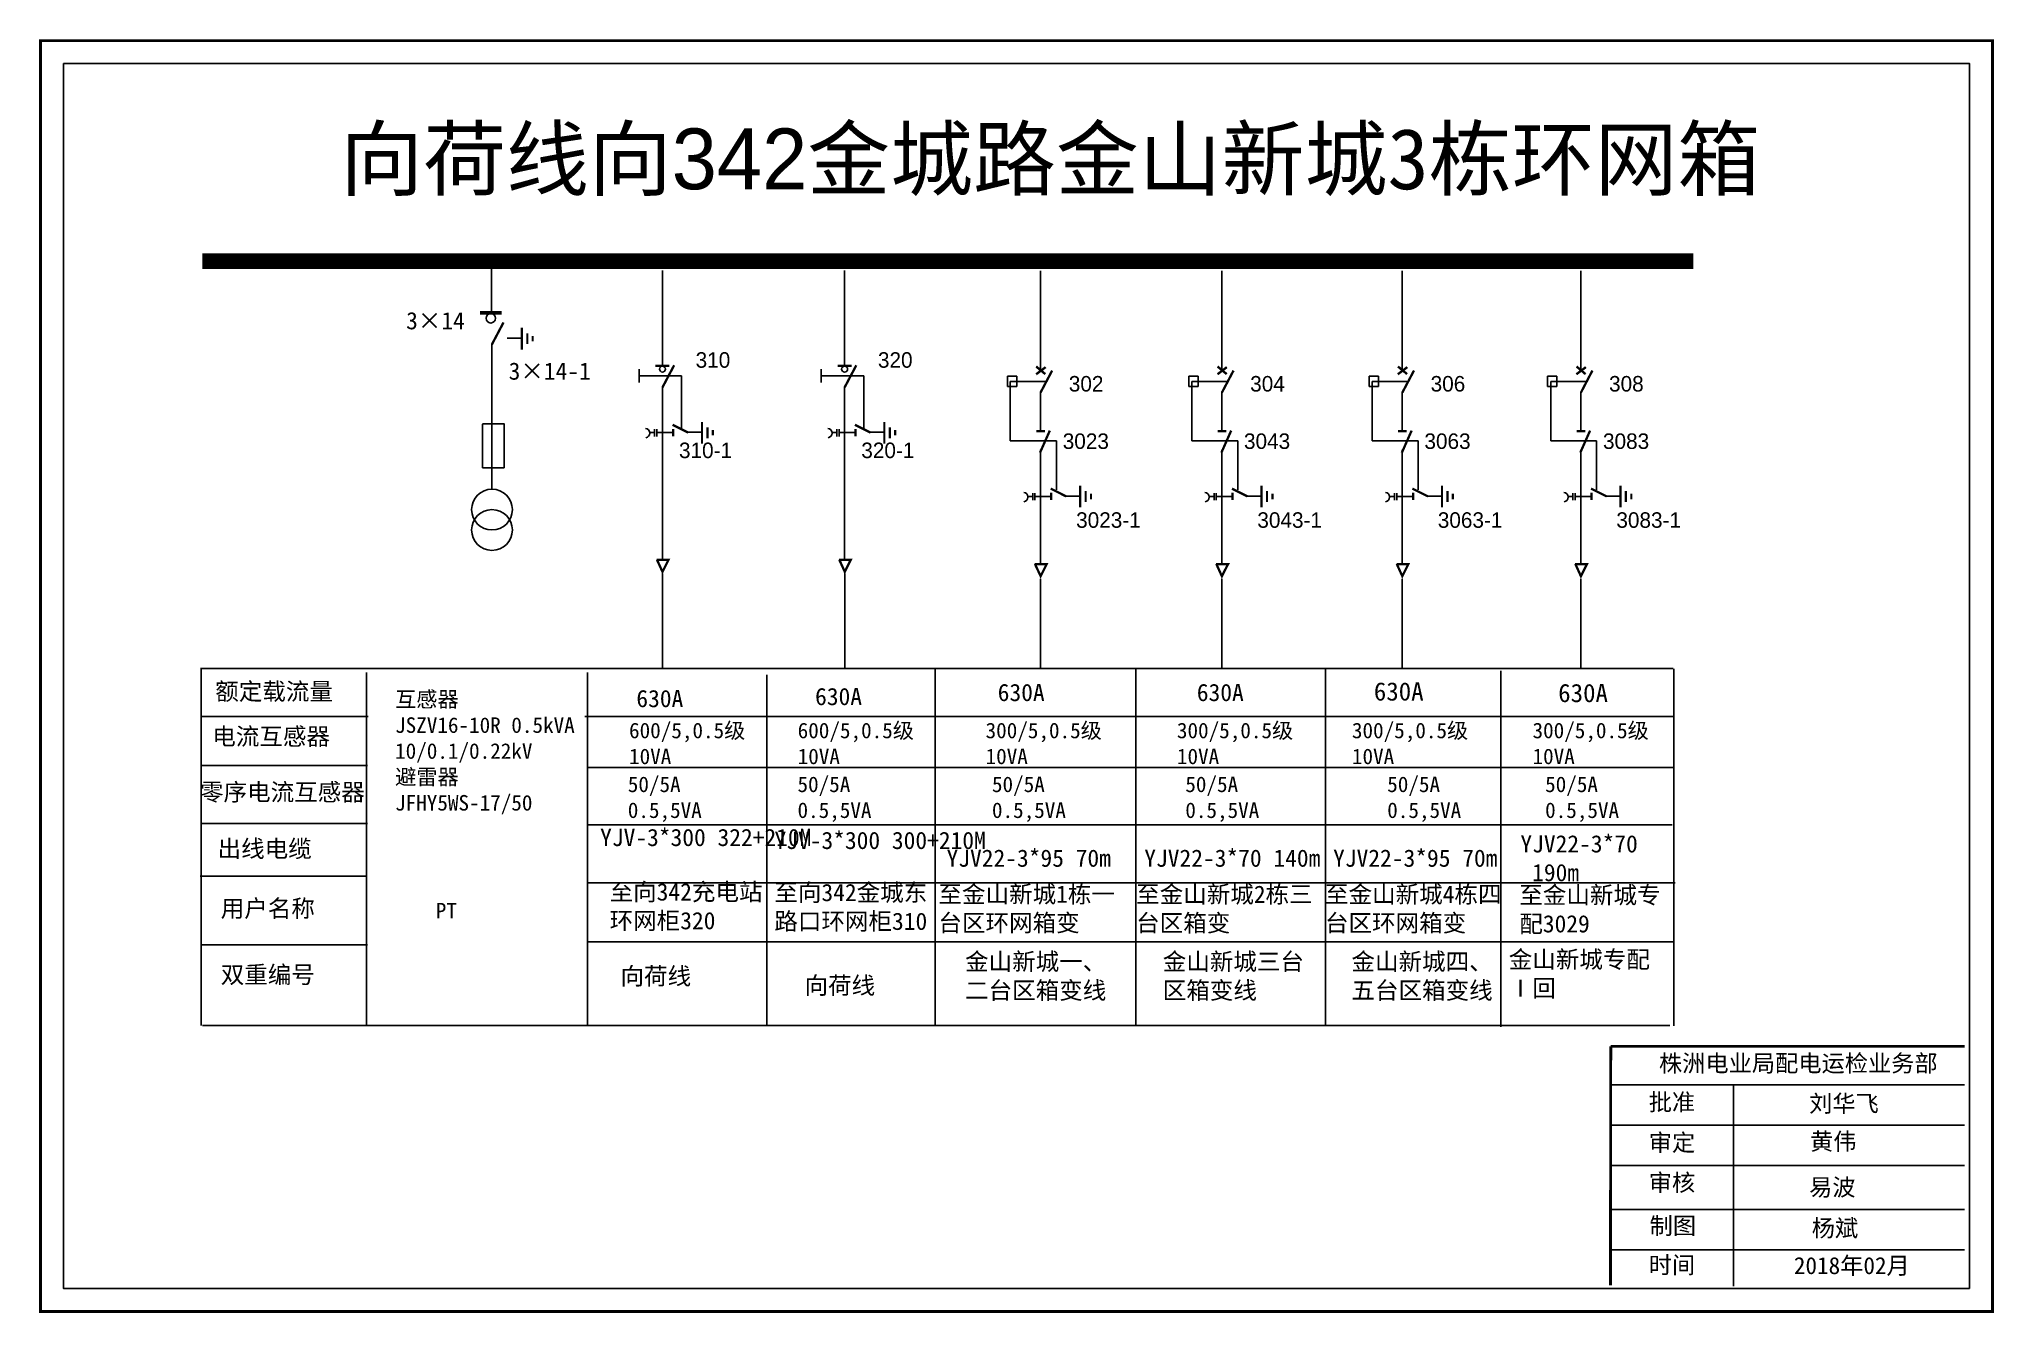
# Model space of a CAD drawing. Extents: x 6 to 548, y -578 to -125.
# Drawn here: x 153.3 to 278.9, y -209.2 to -127.3 of the extents above; entities that cross this region are included whole.
import ezdxf

# ---------------------------------------------------------------- set-up
doc = ezdxf.new("R2010")
doc.units = 0
doc.header["$LTSCALE"] = 0.774411
doc.linetypes.add('ACAD_ISO02W100', pattern=[15, 12, -3])
doc.linetypes.add('CENTER', pattern=[50.8, 31.75, -6.35, 6.35, -6.35])
doc.layers.get('0').update_dxf_attribs({"linetype": 'CONTINUOUS'})
doc.layers.get('DEFPOINTS').update_dxf_attribs({"linetype": 'CONTINUOUS'})
doc.layers.add('2', color=7, linetype='CONTINUOUS')
doc.styles.add('hztxt_txtstyle_0.00_0_0', font='', dxfattribs={"bigfont": 'hztxt.shx'})
doc.styles.add('hztxt_txtstyle_1.80_0_0', font='', dxfattribs={"height": 1.8, "bigfont": 'hztxt.shx'})
doc.styles.add('hztxt_txtstyle_2.70_0_0', font='simkai.ttf', dxfattribs={"height": 2.7})
doc.styles.add('字体', font='simkai_0.ttf', dxfattribs={"height": 2.5})
doc.styles.get('hztxt_txtstyle_0.00_0_0').set_extended_font_data('hztxt')
doc.styles.get('hztxt_txtstyle_1.80_0_0').set_extended_font_data('hztxt')

msp = doc.modelspace()

# ---------------------------------------------------------------- texts
at = {"color": 0, "linetype": 'Continuous', "style": 'hztxt_txtstyle_2.70_0_0'}
for s, p in [('3×14', (176.85, -145.95)), ('3×14-1', (183.44, -149.19))]:
    msp.add_text(s, height=1.109, dxfattribs=at).set_placement(p)
at = {"color": 0, "style": 'hztxt_txtstyle_1.80_0_0'}
for s, p in [('310', (195.46, -148.42)), ('320', (207.18, -148.42)), ('302', (219.45, -149.95)), ('304', (231.11, -149.95)), ('306', (242.71, -149.95)), ('308', (254.18, -149.95)), ('310-1', (194.39, -154.23)), ('320-1', (206.11, -154.23)), ('3023', (219.06, -153.64)), ('3043', (230.71, -153.64)), ('3063', (242.31, -153.64)), ('3083', (253.79, -153.64)), ('3023-1', (219.92, -158.71)), ('3043-1', (231.57, -158.71)), ('3063-1', (243.17, -158.71)), ('3083-1', (254.65, -158.71))]:
    msp.add_text(s, height=0.998, dxfattribs=at).set_placement(p)
at = {"color": 0, "linetype": 'Continuous', "attachment_point": 1}
for s, insert, char_height, width, style in [('{\\fSimSun|b0|i0|c134|p2;额定载流量}', (164.58, -168.67), 1.1094, 17.8852, 'hztxt_txtstyle_2.70_0_0'), ('\\A1;{\\fSimSun|b0|i0|c134|p2;互感器\\PJSZV16-10R 0.5kVA\\P10/0.1/0.22kV\\P避雷器\\PJFHY5WS-17/50}', (176.14, -169.23), 0.9985, 18.4113, 'hztxt_txtstyle_2.70_0_0'), ('{\\fSimSun|b0|i0|c134|p2;630A}', (191.65, -169.13), 1.1094, 17.8852, 'hztxt_txtstyle_2.70_0_0'), ('{\\fSimSun|b0|i0|c134|p2;630A}', (203.14, -169), 1.1094, 17.8852, 'hztxt_txtstyle_2.70_0_0'), ('{\\fSimSun|b0|i0|c134|p2;630A}', (214.88, -168.74), 1.1094, 17.8852, 'hztxt_txtstyle_2.70_0_0'), ('{\\fSimSun|b0|i0|c134|p2;630A}', (227.68, -168.74), 1.1094, 17.8852, 'hztxt_txtstyle_2.70_0_0'), ('{\\fSimSun|b0|i0|c134|p2;630A}', (239.06, -168.64), 1.1757, 9.454, 'hztxt_txtstyle_0.00_0_0'), ('{\\fSimSun|b0|i0|c134|p2;630A}', (250.91, -168.74), 1.1757, 9.454, 'hztxt_txtstyle_0.00_0_0'), ('{\\fSimSun|b0|i0|c134|p2;电流互感器}', (164.39, -171.56), 1.1094, 17.8852, 'hztxt_txtstyle_2.70_0_0'), ('\\A1;{\\fSimSun|b0|i0|c134|p2;600/5,0.5级\\P10VA}', (191.18, -171.24), 0.9985, 18.4113, 'hztxt_txtstyle_2.70_0_0'), ('\\A1;{\\fSimSun|b0|i0|c134|p2;600/5,0.5级\\P10VA}', (202.02, -171.24), 0.9985, 18.4113, 'hztxt_txtstyle_2.70_0_0'), ('\\A1;{\\fSimSun|b0|i0|c134|p2;300/5,0.5级\\P10VA}', (214.1, -171.24), 0.9985, 18.4113, 'hztxt_txtstyle_2.70_0_0'), ('\\A1;{\\fSimSun|b0|i0|c134|p2;300/5,0.5级\\P10VA}', (226.4, -171.24), 0.9985, 18.4113, 'hztxt_txtstyle_2.70_0_0'), ('\\A1;{\\fSimSun|b0|i0|c134|p2;300/5,0.5级\\P10VA}', (237.65, -171.24), 0.9985, 18.4113, 'hztxt_txtstyle_2.70_0_0'), ('\\A1;{\\fSimSun|b0|i0|c134|p2;300/5,0.5级\\P10VA}', (249.26, -171.24), 0.9985, 18.4113, 'hztxt_txtstyle_2.70_0_0'), ('{\\fSimSun|b0|i0|c134|p2;50/5A\\P0.5,5VA}', (191.1, -174.7), 0.9985, 17.8852, 'hztxt_txtstyle_2.70_0_0'), ('{\\fSimSun|b0|i0|c134|p2;50/5A\\P0.5,5VA}', (202.01, -174.7), 0.9985, 17.8852, 'hztxt_txtstyle_2.70_0_0'), ('{\\fSimSun|b0|i0|c134|p2;50/5A\\P0.5,5VA}', (214.51, -174.7), 0.9985, 17.8852, 'hztxt_txtstyle_2.70_0_0'), ('{\\fSimSun|b0|i0|c134|p2;50/5A\\P0.5,5VA}', (226.94, -174.7), 0.9985, 17.8852, 'hztxt_txtstyle_2.70_0_0'), ('{\\fSimSun|b0|i0|c134|p2;50/5A\\P0.5,5VA}', (239.92, -174.7), 0.9985, 17.8852, 'hztxt_txtstyle_2.70_0_0'), ('{\\fSimSun|b0|i0|c134|p2;50/5A\\P0.5,5VA}', (250.07, -174.7), 0.9985, 17.8852, 'hztxt_txtstyle_2.70_0_0'), ('{\\fSimSun|b0|i0|c134|p2;零序电流互感器}', (163.6, -175.14), 1.1094, 17.8852, 'hztxt_txtstyle_2.70_0_0'), ('{\\fKaiTi_GB2312|b0|i0|c134|p49;YJV-3*300 322+210M}', (189.32, -178.06), 1.1094, 17.8852, 'hztxt_txtstyle_2.70_0_0'), ('{\\fKaiTi_GB2312|b0|i0|c134|p49;YJV-3*300 300+210M}', (200.53, -178.25), 1.1094, 17.8852, 'hztxt_txtstyle_2.70_0_0'), ('{\\fSimSun|b0|i0|c134|p2;YJV22-3*70 \\P 190m}', (248.48, -178.47), 1.1094, 17.8852, 'hztxt_txtstyle_2.70_0_0'), ('{\\fSimSun|b0|i0|c134|p2;出线电缆}', (164.73, -178.78), 1.1094, 17.8852, 'hztxt_txtstyle_2.70_0_0'), ('{\\fSimSun|b0|i0|c134|p2;YJV22-3*95 70m}', (211.59, -179.39), 1.1094, 17.8852, 'hztxt_txtstyle_2.70_0_0'), ('{\\fSimSun|b0|i0|c134|p2;YJV22-3*70 140m}', (224.3, -179.39), 1.1094, 17.8852, 'hztxt_txtstyle_2.70_0_0'), ('{\\fSimSun|b0|i0|c134|p2;YJV22-3*95 70m}', (236.44, -179.39), 1.1094, 17.8852, 'hztxt_txtstyle_2.70_0_0'), ('{\\fSimSun|b0|i0|c134|p2;至向342充电站环网柜320}', (189.93, -181.56), 1.1094, 10.1813, 'hztxt_txtstyle_2.70_0_0'), ('{\\fSimSun|b0|i0|c134|p2;至向342金城东路口环网柜310}', (200.52, -181.6), 1.1094, 10.1813, 'hztxt_txtstyle_2.70_0_0'), ('{\\fSimSun|b0|i0|c134|p2;至金山新城1栋一台区环网箱变}', (211.07, -181.7), 1.1094, 11.7229, 'hztxt_txtstyle_2.70_0_0'), ('{\\fSimSun|b0|i0|c134|p2;至金山新城2栋三台区箱变}', (223.78, -181.71), 1.1094, 11.7229, 'hztxt_txtstyle_2.70_0_0'), ('{\\fSimSun|b0|i0|c134|p2;至金山新城4栋四台区环网箱变}', (235.92, -181.71), 1.1094, 11.7229, 'hztxt_txtstyle_2.70_0_0'), ('{\\fSimSun|b0|i0|c134|p2;至金山新城专配3029}', (248.41, -181.76), 1.1094, 9.3894, 'hztxt_txtstyle_2.70_0_0'), ('{\\fSimSun|b0|i0|c134|p2;用户名称}', (164.93, -182.62), 1.1094, 17.8852, 'hztxt_txtstyle_2.70_0_0'), ('{\\fSimSun|b0|i0|c134|p2;PT}', (178.75, -182.82), 1.0024, 7.7986, 'hztxt_txtstyle_0.00_0_0'), ('{\\fSimSun|b0|i0|c134|p2;金山新城一、二台区箱变线}', (212.78, -186.04), 1.1094, 9.3894, 'hztxt_txtstyle_2.70_0_0'), ('{\\fSimSun|b0|i0|c134|p2;金山新城三台区箱变线}', (225.49, -186.04), 1.1094, 9.3894, 'hztxt_txtstyle_2.70_0_0'), ('{\\fSimSun|b0|i0|c134|p2;金山新城四、五台区箱变线}', (237.62, -186.04), 1.1094, 9.3894, 'hztxt_txtstyle_2.70_0_0'), ('{\\fSimSun|b0|i0|c134|p2;金山新城专配Ⅰ回}', (247.73, -185.9), 1.1094, 9.3894, 'hztxt_txtstyle_2.70_0_0'), ('{\\fSimSun|b0|i0|c134|p2;双重编号}', (164.93, -186.88), 1.1094, 17.8852, 'hztxt_txtstyle_2.70_0_0'), ('{\\fSimSun|b0|i0|c134|p2;向荷线}', (190.63, -186.97), 1.1094, 17.8852, 'hztxt_txtstyle_2.70_0_0'), ('{\\fSimSun|b0|i0|c134|p2;向荷线}', (202.46, -187.57), 1.1094, 17.8852, 'hztxt_txtstyle_2.70_0_0'), ('株洲电业局配电运检业务部', (257.39, -192.58), 1.0944, 29.9201, '字体'), ('{\\fKaiTi_GB2312|b0|i0|c134|p49;批准}', (256.73, -195.08), 1.0944, 8.5588, '字体'), ('刘华飞', (267.04, -195.17), 1.094, 8.5588, '字体'), ('\\f\uffbfﾬￌﾣﾤ_GB2312|b0|i0|c134|p49;审定', (256.73, -197.68), 1.0944, 8.5588, '字体'), ('黄伟', (267.1, -197.61), 1.094, 8.5588, '字体'), ('\\f\uffbfﾬￌﾣﾤ_GB2312|b0|i0|c134|p49;审核', (256.73, -200.25), 1.0944, 8.5588, '字体'), ('易波', (267.04, -200.55), 1.094, 8.5588, '字体'), ('\\f\uffbfﾬￌﾣﾤ_GB2312|b0|i0|c134|p49;制图', (256.79, -203.03), 1.0944, 8.5588, '字体'), ('{\\fSimSun|b0|i0|c134|p2;杨斌}', (267.21, -203.18), 1.0944, 8.5588, '字体'), ('\\f\uffbfﾬￌﾣﾤ_GB2312|b0|i0|c134|p49;时间', (256.73, -205.55), 1.0944, 8.5588, '字体'), ('2018{\\fSimSun|b0|i0|c134|p2;年}02{\\fSimSun|b0|i0|c134|p2;月}', (266.06, -205.59), 1.0944, 16.0081, '字体')]:
    msp.add_mtext(s, dxfattribs=dict(at, insert=insert, char_height=char_height, width=width, style=style))
at = {"layer": 'DEFPOINTS', "color": 0, "insert": (172.61, -133.04), "char_height": 3.9062, "width": 106.9682, "attachment_point": 1, "style": 'hztxt_txtstyle_0.00_0_0'}
msp.add_mtext('{\\fSimSun|b0|i0|c134|p2;向荷线向}342{\\fSimSun|b0|i0|c134|p2;金城路金山新城3栋环网箱}', dxfattribs=at)

# ---------------------------------------------------------------- blocks, each defined once
blk = doc.blocks.new('JD')
for points in [[(-2, 0.2), (-2, -0.2), (2, 0.2), (2, -0.2)], [(1, -1.2), (1, -0.8), (-1, -1.2), (-1, -0.8)], [(-0.5, -1.8), (-0.5, -2.2), (0.5, -1.8), (0.5, -2.2)]]:
    blk.add_trace(points)

# ---------------------------------------------------------------- linework, layer by layer
at = {"color": 0}
for p, q in [((182.34, -141.57), (182.34, -144.85)), ((193.33, -142.17), (193.33, -148.28)), ((205.04, -142.17), (205.04, -148.28)), ((217.63, -142.2), (217.63, -148.62)), ((229.29, -142.2), (229.29, -148.62)), ((240.89, -142.2), (240.89, -148.62)), ((252.37, -142.2), (252.37, -148.62)), ((182.36, -146.89), (182.36, -156.21)), ((183.34, -146.52), (184.28, -146.52)), ((215.5, -148.96), (216.1, -148.96)), ((215.5, -148.96), (215.5, -149.63)), ((216.1, -148.96), (216.1, -149.63)), ((227.16, -148.96), (227.76, -148.96)), ((227.16, -148.96), (227.16, -149.63)), ((227.76, -148.96), (227.76, -149.63)), ((238.76, -148.96), (239.36, -148.96)), ((238.76, -148.96), (238.76, -149.63)), ((239.36, -148.96), (239.36, -149.63)), ((250.23, -148.96), (250.83, -148.96)), ((250.23, -148.96), (250.23, -149.63)), ((250.83, -148.96), (250.83, -149.63)), ((193.33, -149.64), (193.33, -160.74)), ((205.04, -149.64), (205.04, -160.74)), ((215.5, -149.63), (216.1, -149.63)), ((217.63, -149.98), (217.63, -152.45)), ((227.16, -149.63), (227.76, -149.63)), ((229.29, -149.98), (229.29, -152.45)), ((238.76, -149.63), (239.36, -149.63)), ((240.89, -149.98), (240.89, -152.45)), ((250.23, -149.63), (250.83, -149.63)), ((252.37, -149.98), (252.37, -152.45)), ((193.33, -152.59), (194.02, -152.59)), ((194.92, -152.57), (195.86, -152.57)), ((205.04, -152.59), (205.74, -152.59)), ((206.64, -152.57), (207.58, -152.57)), ((217.63, -153.69), (217.63, -161)), ((229.29, -153.69), (229.29, -161)), ((240.89, -153.69), (240.89, -161)), ((252.37, -153.69), (252.37, -161)), ((217.63, -156.69), (218.32, -156.69)), ((219.23, -156.67), (220.17, -156.67)), ((229.29, -156.69), (229.98, -156.69)), ((230.88, -156.67), (231.83, -156.67)), ((240.89, -156.69), (241.58, -156.69)), ((242.48, -156.67), (243.42, -156.67)), ((252.37, -156.69), (253.06, -156.69)), ((253.96, -156.67), (254.9, -156.67)), ((174.4, -170.84), (163.7, -170.84)), ((174.36, -173.99), (163.66, -173.99)), ((174.36, -177.71), (163.66, -177.71)), ((174.32, -181.1), (163.62, -181.1)), ((174.36, -185.51), (163.65, -185.51))]:
    msp.add_line(p, q, dxfattribs=at)
at = {"color": 0, "linetype": 'ACAD_ISO02W100'}
for p, q in [((217.93, -149.31), (215.69, -149.31)), ((215.69, -149.31), (215.69, -153.12)), ((229.59, -149.31), (227.35, -149.31)), ((227.35, -149.31), (227.35, -153.12)), ((241.19, -149.31), (238.95, -149.31)), ((238.95, -149.31), (238.95, -153.12)), ((252.67, -149.31), (250.43, -149.31)), ((250.43, -149.31), (250.43, -153.12)), ((215.69, -153.12), (218.65, -153.12)), ((218.65, -153.12), (218.65, -156.26)), ((227.35, -153.12), (230.31, -153.12)), ((230.31, -153.12), (230.31, -156.26)), ((238.95, -153.12), (241.9, -153.12)), ((241.9, -153.12), (241.9, -156.26)), ((250.43, -153.12), (253.38, -153.12)), ((253.38, -153.12), (253.38, -156.26))]:
    msp.add_line(p, q, dxfattribs=at)
at = {"color": 0, "linetype": 'CENTER'}
for p, q in [((193.33, -161.64), (193.33, -167.78)), ((205.05, -161.64), (205.05, -167.78)), ((217.64, -161.98), (217.64, -167.74)), ((229.29, -161.98), (229.29, -167.74)), ((240.89, -161.98), (240.89, -167.74)), ((252.37, -161.98), (252.37, -167.74))]:
    msp.add_line(p, q, dxfattribs=at)
at = {"color": 0, "linetype": 'Continuous'}
for p, q in [((163.63, -167.76), (258.3, -167.76)), ((163.68, -190.71), (163.68, -167.76)), ((174.3, -168.01), (174.3, -190.7)), ((188.51, -168.01), (188.51, -190.7)), ((200.03, -168.16), (200.03, -190.69)), ((210.86, -167.81), (210.86, -190.7)), ((223.75, -167.81), (223.75, -190.7)), ((235.95, -167.82), (235.95, -190.72)), ((247.22, -167.9), (247.22, -190.79)), ((258.35, -167.78), (258.35, -190.72)), ((188.34, -170.83), (258.33, -170.83)), ((188.51, -174.12), (258.35, -174.12)), ((188.51, -177.8), (258.24, -177.8)), ((188.51, -181.53), (258.43, -181.53)), ((188.51, -185.33), (258.33, -185.33)), ((258.09, -190.71), (163.75, -190.71)), ((254.29, -194.51), (277.04, -194.51)), ((262.18, -194.51), (262.18, -207.45)), ((254.29, -197.11), (277.04, -197.11)), ((254.29, -199.7), (277.04, -199.7)), ((254.29, -202.53), (277.04, -202.53)), ((254.29, -205.12), (277.04, -205.12))]:
    msp.add_line(p, q, dxfattribs=at)
at = {"color": 0, "linetype": 'Continuous', "const_width": 0.182}
msp.add_lwpolyline([(153.35, -127.39), (278.83, -127.39), (278.83, -209.09), (153.35, -209.09)], close=True, dxfattribs=at)
at = {"color": 0, "linetype": 'Continuous'}
msp.add_lwpolyline([(154.82, -128.86), (277.35, -128.86), (277.35, -207.61), (154.82, -207.61)], close=True, dxfattribs=at)
at = {"color": 0}
for points, const_width in [([(163.75, -141.57), (259.6, -141.57)], 0.998), ([(181.59, -144.9), (182.99, -144.9)], 0.238), ([(182.36, -146.93), (183.11, -145.51)], 0.15), ([(192.88, -148.3), (193.77, -148.3)], 0.15), ([(193.33, -149.68), (194.08, -148.26)], 0.15), ([(204.6, -148.3), (205.49, -148.3)], 0.15), ([(205.04, -149.68), (205.79, -148.26)], 0.15), ([(217.35, -148.34), (217.94, -148.83)], 0.15), ([(229.01, -148.34), (229.6, -148.83)], 0.15), ([(240.61, -148.34), (241.2, -148.83)], 0.15), ([(252.09, -148.34), (252.67, -148.83)], 0.15), ([(217.35, -148.84), (217.96, -148.38)], 0.15), ([(217.63, -150.02), (218.38, -148.6)], 0.15), ([(229.01, -148.84), (229.61, -148.38)], 0.15), ([(229.29, -150.02), (230.04, -148.6)], 0.15), ([(240.6, -148.84), (241.21, -148.38)], 0.15), ([(240.89, -150.02), (241.64, -148.6)], 0.15), ([(252.08, -148.84), (252.69, -148.38)], 0.15), ([(252.37, -150.02), (253.11, -148.6)], 0.15), ([(193.98, -152.09), (194.98, -152.59)], 0.15), ([(205.7, -152.09), (206.7, -152.59)], 0.15), ([(194.02, -152.36), (194.02, -152.82)], 0.15), ([(205.74, -152.36), (205.74, -152.82)], 0.15), ([(217.36, -152.49), (217.92, -152.49)], 0.15), ([(217.6, -153.88), (218.23, -152.46)], 0.15), ([(229.02, -152.49), (229.58, -152.49)], 0.15), ([(229.26, -153.88), (229.89, -152.46)], 0.15), ([(240.62, -152.49), (241.17, -152.49)], 0.15), ([(240.86, -153.88), (241.49, -152.46)], 0.15), ([(252.1, -152.49), (252.65, -152.49)], 0.15), ([(252.33, -153.88), (252.96, -152.46)], 0.15), ([(218.29, -156.19), (219.28, -156.69)], 0.15), ([(218.32, -156.46), (218.32, -156.92)], 0.15), ([(229.94, -156.19), (230.94, -156.69)], 0.15), ([(229.98, -156.46), (229.98, -156.92)], 0.15), ([(241.54, -156.19), (242.54, -156.69)], 0.15), ([(241.58, -156.46), (241.58, -156.92)], 0.15), ([(253.02, -156.19), (254.02, -156.69)], 0.15), ([(253.06, -156.46), (253.06, -156.92)], 0.15), ([(192.96, -160.76), (193.72, -160.76), (193.33, -161.54), (192.97, -160.75)], 0.15), ([(204.68, -160.76), (205.44, -160.76), (205.05, -161.54), (204.69, -160.75)], 0.15), ([(217.26, -161.04), (218.03, -161.04), (217.64, -161.82), (217.27, -161.03)], 0.15), ([(228.92, -161.04), (229.69, -161.04), (229.29, -161.82), (228.93, -161.03)], 0.15), ([(240.52, -161.04), (241.28, -161.04), (240.89, -161.82), (240.53, -161.03)], 0.15), ([(252, -161.04), (252.76, -161.04), (252.37, -161.82), (252.01, -161.03)], 0.15)]:
    msp.add_lwpolyline(points, dxfattribs=dict(at, const_width=const_width))
for points in [[(191.82, -148.52), (191.82, -149.36)], [(203.53, -148.52), (203.53, -149.36)], [(181.76, -152.05), (181.76, -154.85), (183.15, -154.85), (183.15, -152.02), (181.76, -152.02)], [(192.82, -152.58), (192.51, -152.58)], [(192.82, -152.37), (192.82, -152.83)], [(192.96, -152.37), (192.96, -152.83)], [(193.32, -152.58), (192.96, -152.58)], [(204.54, -152.58), (204.23, -152.58)], [(204.54, -152.37), (204.54, -152.83)], [(204.68, -152.37), (204.68, -152.83)], [(205.04, -152.58), (204.68, -152.58)], [(217.13, -156.69), (216.81, -156.69)], [(217.13, -156.48), (217.13, -156.93)], [(217.27, -156.48), (217.27, -156.93)], [(217.63, -156.69), (217.27, -156.69)], [(228.79, -156.69), (228.47, -156.69)], [(228.79, -156.48), (228.79, -156.93)], [(228.93, -156.48), (228.93, -156.93)], [(229.29, -156.69), (228.93, -156.69)], [(240.38, -156.69), (240.07, -156.69)], [(240.38, -156.48), (240.38, -156.93)], [(240.53, -156.48), (240.53, -156.93)], [(240.89, -156.69), (240.53, -156.69)], [(251.86, -156.69), (251.55, -156.69)], [(251.86, -156.48), (251.86, -156.93)], [(252, -156.48), (252, -156.93)], [(252.36, -156.69), (252, -156.69)]]:
    msp.add_lwpolyline(points, dxfattribs=at)
at = {"color": 0, "linetype": 'ACAD_ISO02W100'}
for points in [[(194.55, -152.35), (194.55, -148.94), (191.82, -148.94)], [(206.27, -152.35), (206.27, -148.94), (203.53, -148.94)]]:
    msp.add_lwpolyline(points, dxfattribs=at)
at = {"color": 0}
for points in [[(192.24, -152.32, -0.877934), (192.25, -152.93)], [(203.96, -152.32, -0.877934), (203.97, -152.93)], [(216.55, -156.43, -0.877934), (216.56, -157.04)], [(228.2, -156.43, -0.877934), (228.21, -157.04)], [(239.8, -156.43, -0.877934), (239.81, -157.04)], [(251.28, -156.43, -0.877934), (251.29, -157.04)]]:
    msp.add_lwpolyline(points, format="xyb", dxfattribs=at)
at = {"color": 0, "linetype": 'Continuous', "const_width": 0.182}
for points in [[(254.29, -192.04), (254.27, -207.4)], [(254.29, -192.04), (277.04, -192.04)]]:
    msp.add_lwpolyline(points, dxfattribs=at)
at = {"color": 0}
for centre, radius in [((182.29, -145.24), 0.305), ((193.33, -148.51), 0.192), ((205.04, -148.51), 0.192)]:
    msp.add_circle(centre, radius, dxfattribs=at)
at = {"layer": '2', "color": 0}
for centre in [(182.37, -157.54), (182.37, -158.85)]:
    msp.add_circle(centre, 1.31, dxfattribs=at)

# ---------------------------------------------------------------- block references
at = {"color": 0, "xscale": 0.3494655254594932, "yscale": 0.3494655254594932, "zscale": 0.3494655254595134, "rotation": 90}
for p in [(184.29, -146.55), (195.87, -152.6), (207.59, -152.6), (220.18, -156.7), (231.84, -156.7), (243.44, -156.7), (254.91, -156.7)]:
    msp.add_blockref('JD', p, dxfattribs=at)

msp.set_redraw_order([(e.dxf.handle, doc.entitydb.next_handle()) for e in msp.query("TEXT MTEXT ATTDEF DIMENSION ARC_DIMENSION")])  # texts and dimensions are drawn at this point

doc.saveas('drawing.dxf')
